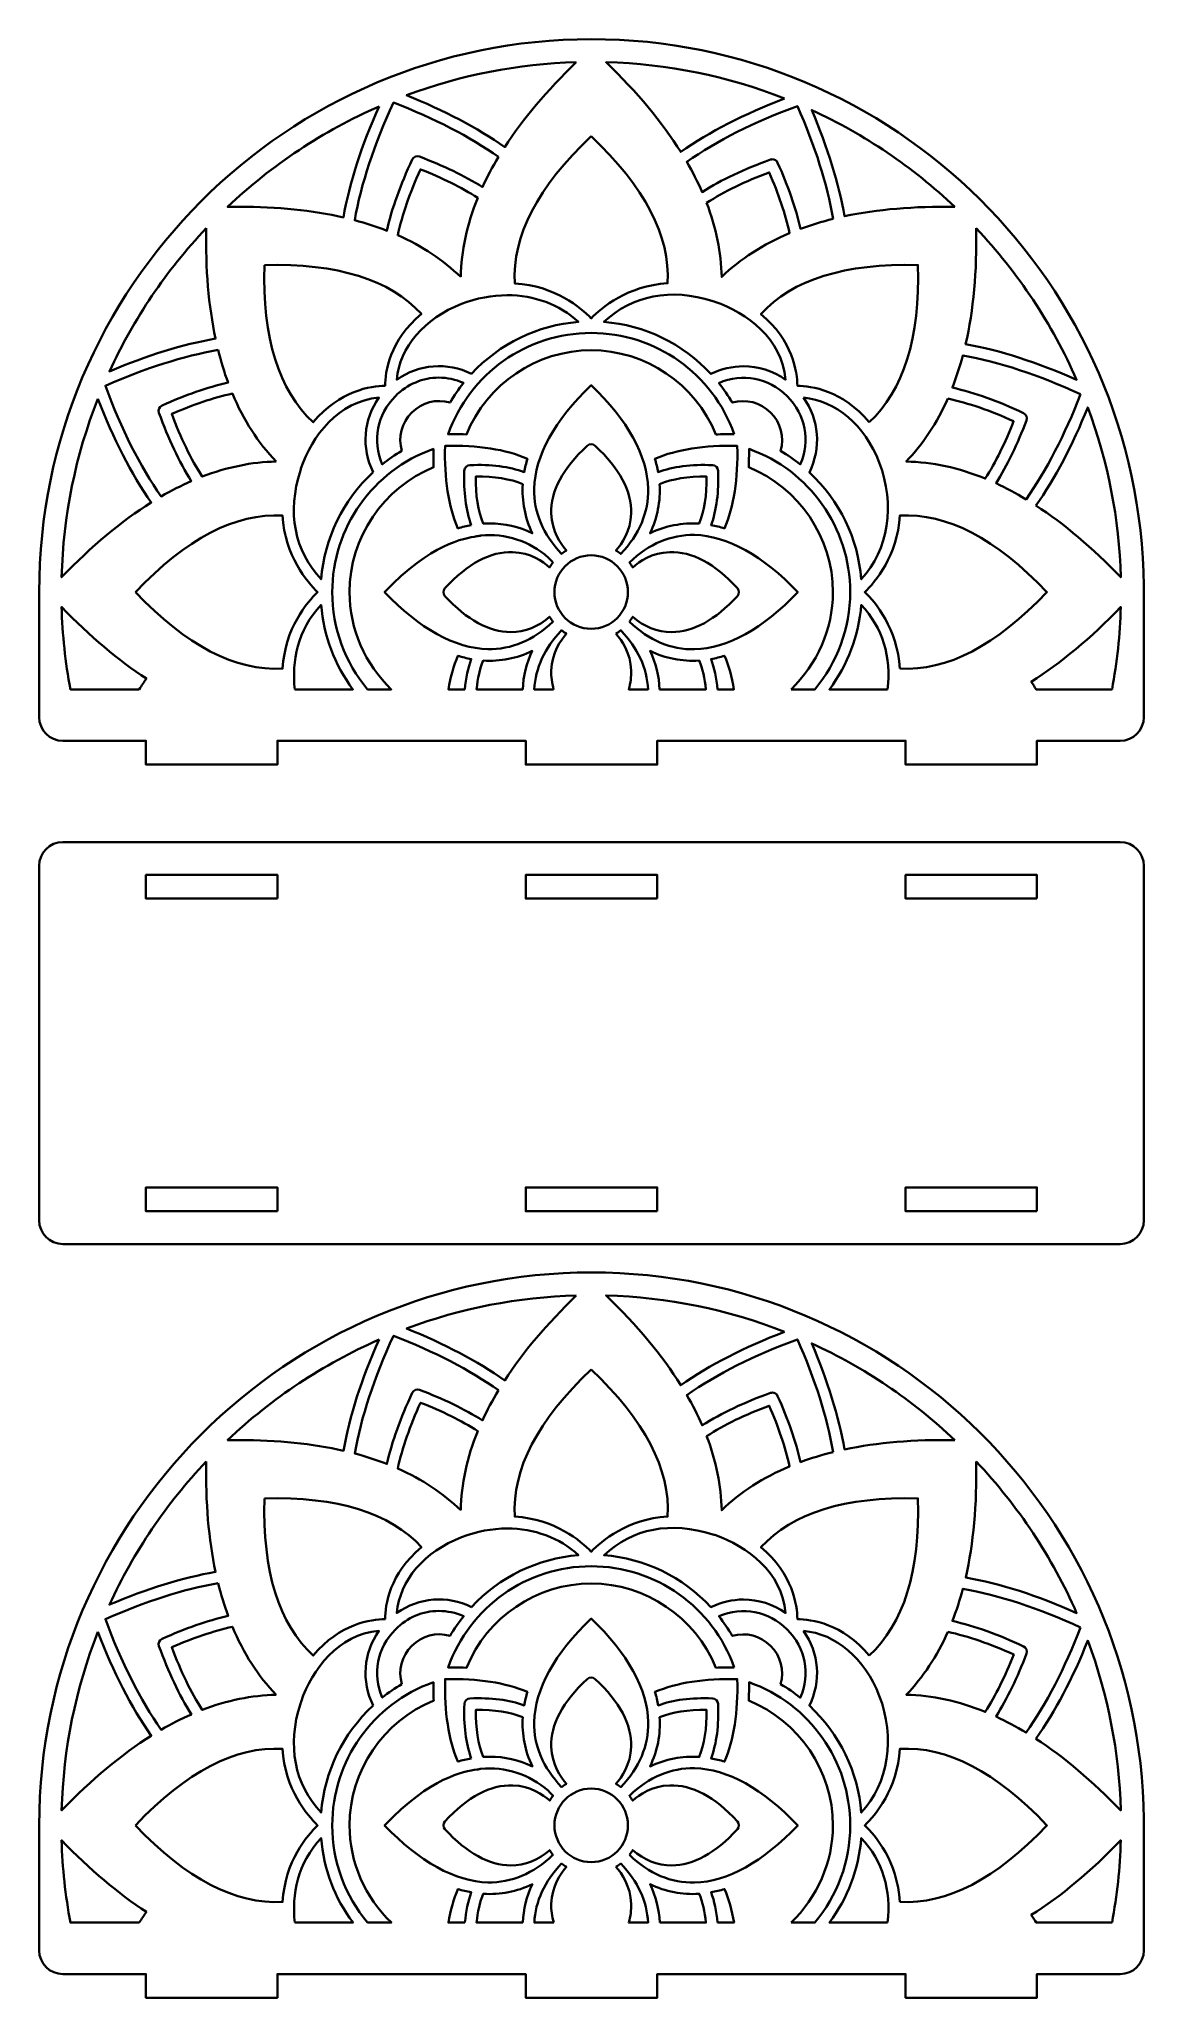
# Model space of a CAD drawing. Header units: inches. Extents: x -3.46 to 2.04, y -9.27 to 0.48.
import ezdxf

# ---------------------------------------------------------------- set-up
doc = ezdxf.new("R2010")
doc.units = ezdxf.units.IN
doc.header["$MEASUREMENT"] = 0
doc.layers.add('3mm 6 napkin holder', color=7, linetype='Continuous', lineweight=0)

msp = doc.modelspace()

# ---------------------------------------------------------------- linework, layer by layer
at = {"layer": '3mm 6 napkin holder', "color": 22, "lineweight": 35, "true_color": 0xe52421}
for points, knots in [([(2.0366, -2.2443), (2.0209, -0.7411), (0.7935, 0.4769), (-0.7132, 0.4769), (-2.2294, 0.4769), (-3.463, -0.7568), (-3.463, -2.2731), (-3.463, -2.2731), (-3.463, -2.7586), (-3.463, -2.7586), (-3.463, -2.7586), (-3.463, -2.8141), (-3.463, -2.8141), (-3.463, -2.8141), (-3.463, -2.8967), (-3.463, -2.8967), (-3.463, -2.9619), (-3.4101, -3.0148), (-3.3449, -3.0148), (-3.3449, -3.0148), (-2.9312, -3.0148), (-2.9312, -3.0148), (-2.9312, -3.0148), (-2.9312, -3.1329), (-2.9312, -3.1329), (-2.9312, -3.1329), (-2.2769, -3.1329), (-2.2769, -3.1329), (-2.2769, -3.1329), (-2.2769, -3.0148), (-2.2769, -3.0148), (-2.2769, -3.0148), (-1.0402, -3.0148), (-1.0402, -3.0148), (-1.0402, -3.0148), (-1.0402, -3.1329), (-1.0402, -3.1329), (-1.0402, -3.1329), (-0.3859, -3.1329), (-0.3859, -3.1329), (-0.3859, -3.1329), (-0.3859, -3.0148), (-0.3859, -3.0148), (-0.3859, -3.0148), (0.8507, -3.0148), (0.8507, -3.0148), (0.8507, -3.0148), (0.8507, -3.1329), (0.8507, -3.1329), (0.8507, -3.1329), (1.505, -3.1329), (1.505, -3.1329), (1.505, -3.1329), (1.505, -3.0148), (1.505, -3.0148), (1.505, -3.0148), (1.9189, -3.0148), (1.9189, -3.0148), (1.9841, -3.0148), (2.037, -2.9619), (2.037, -2.8967), (2.037, -2.8967), (2.037, -2.8131), (2.037, -2.8131), (2.037, -2.8131), (2.037, -2.7586), (2.037, -2.7586), (2.037, -2.7586), (2.037, -2.2443), (2.037, -2.2443), (2.037, -2.2443), (2.0366, -2.2443), (2.0366, -2.2443)], [0, 0, 0, 0, 1, 1, 1, 2, 2, 2, 3, 3, 3, 4, 4, 4, 5, 5, 5, 6, 6, 6, 7, 7, 7, 8, 8, 8, 9, 9, 9, 10, 10, 10, 11, 11, 11, 12, 12, 12, 13, 13, 13, 14, 14, 14, 15, 15, 15, 16, 16, 16, 17, 17, 17, 18, 18, 18, 19, 19, 19, 20, 20, 20, 21, 21, 21, 22, 22, 22, 23, 23, 23, 24, 24, 24, 24]), ([(-0.7886, 0.3623), (-0.9346, 0.2216), (-1.0546, 0.0795), (-1.1453, -0.0602), (-1.2816, 0.0355), (-1.4458, 0.1223), (-1.6337, 0.198), (-1.363, 0.2989), (-1.0789, 0.3542), (-0.7886, 0.3623)], [0, 0, 0, 0, 1, 1, 1, 2, 2, 2, 3, 3, 3, 3]), ([(0.2478, 0.1816), (0.0478, 0.105), (-0.1257, 0.0157), (-0.2684, -0.0841), (-0.3608, 0.0632), (-0.4859, 0.2134), (-0.6404, 0.3623), (-0.3344, 0.3538), (-0.0357, 0.293), (0.2478, 0.1816)], [0, 0, 0, 0, 1, 1, 1, 2, 2, 2, 3, 3, 3, 3]), ([(-1.7709, 0.1424), (-1.8582, -0.053), (-1.9178, -0.2388), (-1.948, -0.4102), (-2.1018, -0.375), (-2.2761, -0.3572), (-2.4673, -0.3572), (-2.4864, -0.3572), (-2.5055, -0.3573), (-2.525, -0.3576), (-2.303, -0.1479), (-2.0496, 0.0202), (-1.7709, 0.1424)], [0, 0, 0, 0, 1, 1, 1, 2, 2, 2, 3, 3, 3, 4, 4, 4, 4]), ([(-1.1759, -0.1094), (-1.2061, -0.1593), (-1.2329, -0.2095), (-1.2558, -0.2591), (-1.3461, -0.2029), (-1.4514, -0.1519), (-1.569, -0.1075), (-1.583, -0.1022), (-1.5989, -0.1086), (-1.6054, -0.1222), (-1.664, -0.2459), (-1.7065, -0.3651), (-1.7318, -0.4763), (-1.7826, -0.4563), (-1.8364, -0.4388), (-1.8918, -0.4241), (-1.8603, -0.2437), (-1.7953, -0.0468), (-1.6987, 0.1614), (-1.4955, 0.083), (-1.3197, -0.0081), (-1.1759, -0.1094)], [0, 0, 0, 0, 1, 1, 1, 2, 2, 2, 3, 3, 3, 4, 4, 4, 5, 5, 5, 6, 6, 6, 7, 7, 7, 7]), ([(0.4903, -0.4172), (0.4338, -0.4312), (0.3792, -0.4479), (0.3279, -0.4668), (0.3039, -0.3631), (0.2656, -0.2526), (0.2138, -0.138), (0.2089, -0.1275), (0.1984, -0.1211), (0.1872, -0.1211), (0.1841, -0.1211), (0.1807, -0.1216), (0.1777, -0.1227), (0.0486, -0.1688), (-0.0657, -0.223), (-0.1622, -0.2837), (-0.1841, -0.2337), (-0.2097, -0.1833), (-0.2384, -0.1337), (-0.0886, -0.0284), (0.0966, 0.0649), (0.3121, 0.1439), (0.4002, -0.0552), (0.4602, -0.244), (0.4903, -0.4172)], [0, 0, 0, 0, 1, 1, 1, 2, 2, 2, 3, 3, 3, 4, 4, 4, 5, 5, 5, 6, 6, 6, 7, 7, 7, 8, 8, 8, 8]), ([(1.0959, -0.3577), (0.8939, -0.354), (0.7092, -0.3697), (0.5467, -0.4043), (0.5179, -0.2402), (0.4632, -0.0627), (0.3839, 0.1237), (0.6459, 0.0032), (0.8853, -0.1586), (1.0959, -0.3577)], [0, 0, 0, 0, 1, 1, 1, 2, 2, 2, 3, 3, 3, 3]), ([(-0.7146, -0.0061), (-0.4484, -0.2572), (-0.3205, -0.5034), (-0.3339, -0.7381), (-0.5344, -0.7495), (-0.6639, -0.8602), (-0.7146, -0.9127), (-0.7651, -0.8602), (-0.8944, -0.7497), (-1.0953, -0.7383), (-1.1086, -0.5036), (-0.9807, -0.2573), (-0.7146, -0.0061)], [0, 0, 0, 0, 1, 1, 1, 2, 2, 2, 3, 3, 3, 4, 4, 4, 4]), ([(-1.3643, -0.7062), (-1.4512, -0.6223), (-1.5566, -0.5526), (-1.6776, -0.4988), (-1.6551, -0.3965), (-1.6171, -0.2862), (-1.5644, -0.1712), (-1.4572, -0.2131), (-1.3614, -0.2608), (-1.2791, -0.3127), (-1.3332, -0.4447), (-1.3618, -0.577), (-1.3643, -0.7062)], [0, 0, 0, 0, 1, 1, 1, 2, 2, 2, 3, 3, 3, 4, 4, 4, 4]), ([(-0.1398, -0.338), (-0.0515, -0.2813), (0.0532, -0.2304), (0.1718, -0.1863), (0.2179, -0.2918), (0.2521, -0.3933), (0.2735, -0.4881), (0.142, -0.5433), (0.0282, -0.6165), (-0.0648, -0.7062), (-0.0671, -0.5854), (-0.0923, -0.4615), (-0.1398, -0.338)], [0, 0, 0, 0, 1, 1, 1, 2, 2, 2, 3, 3, 3, 4, 4, 4, 4]), ([(-2.6315, -0.4643), (-2.6351, -0.6663), (-2.6194, -0.8509), (-2.585, -1.0134), (-2.7489, -1.0422), (-2.9264, -1.0969), (-3.1129, -1.1762), (-2.9923, -0.9143), (-2.8305, -0.6748), (-2.6315, -0.4643)], [0, 0, 0, 0, 1, 1, 1, 2, 2, 2, 3, 3, 3, 3]), ([(1.2024, -0.4643), (1.4121, -0.6861), (1.5803, -0.9397), (1.7025, -1.2181), (1.5071, -1.1311), (1.3213, -1.0715), (1.1499, -1.0411), (1.1886, -0.872), (1.2063, -0.678), (1.2024, -0.4643)], [0, 0, 0, 0, 1, 1, 1, 2, 2, 2, 3, 3, 3, 3]), ([(-2.3414, -0.6477), (-1.9796, -0.6375), (-1.7165, -0.7193), (-1.5596, -0.8906), (-1.7191, -1.0225), (-1.7401, -1.18), (-1.7409, -1.2481), (-1.8091, -1.2491), (-1.9665, -1.2702), (-2.0984, -1.4297), (-2.27, -1.2726), (-2.3518, -1.0097), (-2.3414, -0.6477)], [0, 0, 0, 0, 1, 1, 1, 2, 2, 2, 3, 3, 3, 4, 4, 4, 4]), ([(0.6695, -1.4295), (0.5377, -1.2701), (0.3802, -1.2491), (0.312, -1.2481), (0.311, -1.1801), (0.29, -1.0227), (0.1304, -0.8908), (0.2874, -0.7193), (0.5504, -0.6375), (0.9124, -0.6477), (0.9227, -1.0095), (0.841, -1.2726), (0.6695, -1.4295)], [0, 0, 0, 0, 1, 1, 1, 2, 2, 2, 3, 3, 3, 4, 4, 4, 4]), ([(-0.1097, -0.8266), (-0.1033, -0.8286), (-0.1008, -0.8294), (-0.099, -0.8297), (0.0613, -0.8843), (0.2357, -1.0143), (0.2532, -1.2179), (0.1903, -1.1734), (0.1172, -1.1509), (0.0435, -1.1509), (-0.0114, -1.1509), (-0.0666, -1.1634), (-0.1183, -1.1888), (-0.2589, -1.0377), (-0.4473, -0.9462), (-0.6508, -0.9301), (-0.5093, -0.7968), (-0.3178, -0.7601), (-0.1097, -0.8266)], [0, 0, 0, 0, 1, 1, 1, 2, 2, 2, 3, 3, 3, 4, 4, 4, 5, 5, 5, 6, 6, 6, 6]), ([(-1.3101, -1.1883), (-1.4315, -1.1286), (-1.5725, -1.14), (-1.6823, -1.2176), (-1.668, -1.0561), (-1.5455, -0.9125), (-1.3597, -0.8405), (-1.2848, -0.8115), (-1.2078, -0.7973), (-1.133, -0.7973), (-0.9986, -0.7973), (-0.8716, -0.843), (-0.7782, -0.9301), (-0.9814, -0.9462), (-1.1697, -1.0375), (-1.3101, -1.1883)], [0, 0, 0, 0, 1, 1, 1, 2, 2, 2, 3, 3, 3, 4, 4, 4, 5, 5, 5, 5]), ([(-2.5719, -1.0698), (-2.5579, -1.1265), (-2.5412, -1.1811), (-2.5225, -1.2322), (-2.6259, -1.2562), (-2.7365, -1.2945), (-2.8511, -1.3463), (-2.8647, -1.3526), (-2.8715, -1.3684), (-2.8665, -1.3825), (-2.8204, -1.5115), (-2.7662, -1.6258), (-2.7054, -1.7225), (-2.7554, -1.7443), (-2.8058, -1.77), (-2.8554, -1.7987), (-2.9607, -1.6487), (-3.0541, -1.4636), (-3.1332, -1.248), (-2.9339, -1.1598), (-2.7451, -1.1), (-2.5719, -1.0698)], [0, 0, 0, 0, 1, 1, 1, 2, 2, 2, 3, 3, 3, 4, 4, 4, 5, 5, 5, 6, 6, 6, 7, 7, 7, 7]), ([(-0.0023, -1.4888), (-0.0336, -1.4884), (-0.0643, -1.489), (-0.0939, -1.4902), (-0.195, -1.2394), (-0.4439, -1.0712), (-0.7146, -1.0712), (-0.9853, -1.0712), (-1.234, -1.2394), (-1.3353, -1.4902), (-1.3576, -1.4893), (-1.3805, -1.4887), (-1.404, -1.4887), (-1.4115, -1.4887), (-1.4191, -1.4888), (-1.4268, -1.4888), (-1.3202, -1.1873), (-1.0351, -0.9852), (-0.7146, -0.9852), (-0.3939, -0.9852), (-0.1089, -1.1873), (-0.0023, -1.4888)], [0, 0, 0, 0, 1, 1, 1, 2, 2, 2, 3, 3, 3, 4, 4, 4, 5, 5, 5, 6, 6, 6, 7, 7, 7, 7]), ([(1.7216, -1.2904), (1.6431, -1.4936), (1.552, -1.6694), (1.4507, -1.8131), (1.4009, -1.783), (1.3504, -1.7562), (1.301, -1.7334), (1.3572, -1.6431), (1.4082, -1.5379), (1.4527, -1.4202), (1.4579, -1.4062), (1.4514, -1.3902), (1.4379, -1.3838), (1.3141, -1.3252), (1.195, -1.2827), (1.0838, -1.2573), (1.1036, -1.2065), (1.1211, -1.1527), (1.1359, -1.0973), (1.3164, -1.129), (1.5134, -1.1938), (1.7216, -1.2904)], [0, 0, 0, 0, 1, 1, 1, 2, 2, 2, 3, 3, 3, 4, 4, 4, 5, 5, 5, 6, 6, 6, 7, 7, 7, 7]), ([(-1.6575, -1.572), (-1.6914, -1.5919), (-1.724, -1.6144), (-1.7547, -1.639), (-1.8059, -1.5209), (-1.7812, -1.3916), (-1.6896, -1.2998), (-1.629, -1.2391), (-1.5522, -1.2076), (-1.4732, -1.2076), (-1.4319, -1.2076), (-1.3901, -1.2162), (-1.3496, -1.2337), (-1.3744, -1.2647), (-1.3971, -1.2976), (-1.4171, -1.3316), (-1.4858, -1.312), (-1.5566, -1.3305), (-1.6076, -1.3815), (-1.6586, -1.4325), (-1.6771, -1.5034), (-1.6575, -1.572)], [0, 0, 0, 0, 1, 1, 1, 2, 2, 2, 3, 3, 3, 4, 4, 4, 5, 5, 5, 6, 6, 6, 7, 7, 7, 7]), ([(-0.695, -1.5466), (-0.7059, -1.5365), (-0.7232, -1.5365), (-0.7341, -1.5466), (-0.8568, -1.6598), (-0.9172, -1.7731), (-0.9134, -1.8836), (-0.9105, -1.9725), (-0.8669, -2.0354), (-0.8376, -2.0677), (-0.8461, -2.0729), (-0.8543, -2.0784), (-0.8619, -2.0844), (-0.955, -1.9865), (-1.0008, -1.8775), (-0.9982, -1.7604), (-0.9946, -1.5968), (-0.8965, -1.419), (-0.7146, -1.2456), (-0.5326, -1.4188), (-0.4346, -1.5968), (-0.4309, -1.7604), (-0.4283, -1.8776), (-0.474, -1.9865), (-0.5671, -2.0844), (-0.5748, -2.0784), (-0.5829, -2.0729), (-0.5915, -2.0677), (-0.5622, -2.0352), (-0.5184, -1.9725), (-0.5155, -1.8836), (-0.5119, -1.7731), (-0.5722, -1.6598), (-0.695, -1.5466)], [0, 0, 0, 0, 1, 1, 1, 2, 2, 2, 3, 3, 3, 4, 4, 4, 5, 5, 5, 6, 6, 6, 7, 7, 7, 8, 8, 8, 9, 9, 9, 10, 10, 10, 11, 11, 11, 11]), ([(0.1786, -1.3816), (0.1277, -1.3306), (0.0567, -1.3122), (-0.0119, -1.3318), (-0.0318, -1.2977), (-0.0543, -1.2651), (-0.0789, -1.2344), (0.0392, -1.1833), (0.1688, -1.2081), (0.261, -1.3002), (0.3528, -1.392), (0.3775, -1.5213), (0.3264, -1.6395), (0.2954, -1.6148), (0.2627, -1.592), (0.2285, -1.572), (0.2479, -1.5034), (0.2296, -1.4326), (0.1786, -1.3816)], [0, 0, 0, 0, 1, 1, 1, 2, 2, 2, 3, 3, 3, 4, 4, 4, 5, 5, 5, 6, 6, 6, 6]), ([(-3.1707, -1.3123), (-3.0941, -1.5123), (-3.0048, -1.6858), (-2.9051, -1.8286), (-3.0525, -1.9211), (-3.2026, -2.0461), (-3.3514, -2.2005), (-3.3429, -1.8944), (-3.2822, -1.5958), (-3.1707, -1.3123)], [0, 0, 0, 0, 1, 1, 1, 2, 2, 2, 3, 3, 3, 3]), ([(-2.283, -1.625), (-2.4039, -1.6273), (-2.5276, -1.6525), (-2.6511, -1.7001), (-2.7078, -1.6118), (-2.7587, -1.5069), (-2.8027, -1.3883), (-2.6973, -1.3422), (-2.5959, -1.308), (-2.5011, -1.2866), (-2.4459, -1.4181), (-2.3726, -1.5319), (-2.283, -1.625)], [0, 0, 0, 0, 1, 1, 1, 2, 2, 2, 3, 3, 3, 4, 4, 4, 4]), ([(-1.8003, -1.6784), (-1.9515, -1.819), (-2.0429, -2.0075), (-2.0591, -2.2109), (-2.1923, -2.0694), (-2.2291, -1.8779), (-2.1626, -1.6698), (-2.1605, -1.6636), (-2.1597, -1.6611), (-2.1594, -1.6593), (-2.105, -1.499), (-1.975, -1.3244), (-1.7714, -1.3069), (-1.8487, -1.4166), (-1.8598, -1.5573), (-1.8003, -1.6784)], [0, 0, 0, 0, 1, 1, 1, 2, 2, 2, 3, 3, 3, 4, 4, 4, 5, 5, 5, 5]), ([(0.3425, -1.3069), (0.5041, -1.3212), (0.6477, -1.4437), (0.7196, -1.6295), (0.8009, -1.8391), (0.7654, -2.0656), (0.63, -2.2109), (0.6139, -2.0077), (0.5227, -1.8195), (0.3718, -1.679), (0.4316, -1.5576), (0.4202, -1.4168), (0.3425, -1.3069)], [0, 0, 0, 0, 1, 1, 1, 2, 2, 2, 3, 3, 3, 4, 4, 4, 4]), ([(1.0613, -1.3115), (1.1636, -1.334), (1.2739, -1.372), (1.3889, -1.4248), (1.347, -1.532), (1.2993, -1.6279), (1.2474, -1.7101), (1.1153, -1.6559), (0.9831, -1.6273), (0.8539, -1.625), (0.9378, -1.5379), (1.0075, -1.4326), (1.0613, -1.3115)], [0, 0, 0, 0, 1, 1, 1, 2, 2, 2, 3, 3, 3, 4, 4, 4, 4]), ([(1.4999, -1.844), (1.5954, -1.7076), (1.6822, -1.5433), (1.7581, -1.3554), (1.8591, -1.6262), (1.9143, -1.9104), (1.9224, -2.2005), (1.7817, -2.0545), (1.6396, -1.9347), (1.4999, -1.844)], [0, 0, 0, 0, 1, 1, 1, 2, 2, 2, 3, 3, 3, 3]), ([(-1.3115, -1.9413), (-1.3337, -1.9452), (-1.3561, -1.9506), (-1.3783, -1.9575), (-1.4247, -1.8486), (-1.4461, -1.7105), (-1.4421, -1.547), (-1.2786, -1.543), (-1.1407, -1.5645), (-1.0318, -1.6108), (-1.0386, -1.633), (-1.044, -1.6555), (-1.0479, -1.6776), (-1.1221, -1.6502), (-1.213, -1.6386), (-1.3186, -1.6429), (-1.3334, -1.6436), (-1.3457, -1.6556), (-1.3462, -1.6706), (-1.3505, -1.7761), (-1.3389, -1.8672), (-1.3115, -1.9413)], [0, 0, 0, 0, 1, 1, 1, 2, 2, 2, 3, 3, 3, 4, 4, 4, 5, 5, 5, 6, 6, 6, 7, 7, 7, 7]), ([(-0.0828, -1.6706), (-0.0834, -1.6556), (-0.0955, -1.6434), (-0.1105, -1.6429), (-0.2161, -1.6386), (-0.3071, -1.6502), (-0.3811, -1.6776), (-0.3851, -1.6555), (-0.3905, -1.633), (-0.3973, -1.6108), (-0.2886, -1.5647), (-0.1505, -1.5431), (0.0129, -1.5472), (0.017, -1.7106), (-0.0044, -1.8487), (-0.0508, -1.9575), (-0.0729, -1.9506), (-0.0954, -1.9452), (-0.1175, -1.9413), (-0.0901, -1.8672), (-0.0784, -1.7762), (-0.0828, -1.6706)], [0, 0, 0, 0, 1, 1, 1, 2, 2, 2, 3, 3, 3, 4, 4, 4, 5, 5, 5, 6, 6, 6, 7, 7, 7, 7]), ([(-1.8282, -2.7586), (-1.939, -2.6259), (-2.0039, -2.4561), (-2.0039, -2.2747), (-2.0039, -1.954), (-1.8019, -1.669), (-1.5003, -1.5625), (-1.5007, -1.5937), (-1.5003, -1.6244), (-1.4989, -1.6538), (-1.7497, -1.7551), (-1.9179, -2.004), (-1.9179, -2.2747), (-1.9179, -2.4596), (-1.8393, -2.6342), (-1.7096, -2.7586), (-1.7096, -2.7586), (-1.8282, -2.7586), (-1.8282, -2.7586)], [0, 0, 0, 0, 1, 1, 1, 2, 2, 2, 3, 3, 3, 4, 4, 4, 5, 5, 5, 6, 6, 6, 6]), ([(0.2805, -2.7586), (0.4103, -2.6342), (0.4889, -2.4596), (0.4889, -2.2747), (0.4889, -2.004), (0.3207, -1.7551), (0.0697, -1.6538), (0.0711, -1.6244), (0.0717, -1.5937), (0.0713, -1.5625), (0.3728, -1.669), (0.5749, -1.954), (0.5749, -2.2747), (0.5749, -2.4561), (0.5099, -2.6259), (0.3991, -2.7586), (0.3991, -2.7586), (0.2805, -2.7586), (0.2805, -2.7586)], [0, 0, 0, 0, 1, 1, 1, 2, 2, 2, 3, 3, 3, 4, 4, 4, 5, 5, 5, 6, 6, 6, 6]), ([(-1.0551, -1.737), (-1.0604, -1.8223), (-1.0444, -1.9045), (-1.0076, -1.9816), (-1.075, -1.9493), (-1.1462, -1.933), (-1.2201, -1.933), (-1.2307, -1.933), (-1.2414, -1.9334), (-1.2521, -1.9341), (-1.2779, -1.8711), (-1.2904, -1.7923), (-1.2891, -1.7), (-1.1971, -1.6987), (-1.1183, -1.7112), (-1.0551, -1.737)], [0, 0, 0, 0, 1, 1, 1, 2, 2, 2, 3, 3, 3, 4, 4, 4, 5, 5, 5, 5]), ([(-0.374, -1.737), (-0.3108, -1.7112), (-0.2321, -1.6986), (-0.1398, -1.7), (-0.1386, -1.7923), (-0.1511, -1.8711), (-0.1771, -1.9341), (-0.2622, -1.9287), (-0.3444, -1.9447), (-0.4215, -1.9816), (-0.3846, -1.9045), (-0.3686, -1.8223), (-0.374, -1.737)], [0, 0, 0, 0, 1, 1, 1, 2, 2, 2, 3, 3, 3, 4, 4, 4, 4]), ([(-2.9832, -2.2747), (-2.7319, -2.0086), (-2.4857, -1.8805), (-2.2511, -1.894), (-2.2397, -2.0945), (-2.129, -2.224), (-2.0765, -2.2747), (-2.129, -2.3252), (-2.2396, -2.4545), (-2.2508, -2.6552), (-2.4855, -2.6688), (-2.7319, -2.5408), (-2.9832, -2.2747)], [0, 0, 0, 0, 1, 1, 1, 2, 2, 2, 3, 3, 3, 4, 4, 4, 4]), ([(0.822, -2.6554), (0.8106, -2.4547), (0.6999, -2.3252), (0.6474, -2.2747), (0.6999, -2.2241), (0.8104, -2.0947), (0.8218, -1.894), (1.0566, -1.8804), (1.3028, -2.0086), (1.5541, -2.2747), (1.3028, -2.5408), (1.0567, -2.6688), (0.822, -2.6554)], [0, 0, 0, 0, 1, 1, 1, 2, 2, 2, 3, 3, 3, 4, 4, 4, 4]), ([(-1.2841, -1.9969), (-1.2757, -1.9955), (-1.2689, -1.9944), (-1.2636, -1.9931), (-1.1407, -1.9815), (-1.0241, -2.0198), (-0.9271, -2.1034), (-0.9197, -2.1118), (-0.9121, -2.1198), (-0.9047, -2.1272), (-0.9108, -2.135), (-0.9164, -2.143), (-0.9214, -2.1516), (-0.9539, -2.1223), (-1.0168, -2.0786), (-1.1055, -2.0756), (-1.2155, -2.072), (-1.3291, -2.1322), (-1.4425, -2.2551), (-1.4526, -2.2661), (-1.4526, -2.2833), (-1.4425, -2.2943), (-1.3326, -2.4134), (-1.2225, -2.4737), (-1.1151, -2.4737), (-1.044, -2.4737), (-0.9755, -2.4469), (-0.9214, -2.3977), (-0.9164, -2.4062), (-0.9108, -2.4143), (-0.9048, -2.422), (-1.0026, -2.5151), (-1.1115, -2.5608), (-1.2287, -2.5583), (-1.3921, -2.5547), (-1.5698, -2.4566), (-1.7432, -2.2747), (-1.513, -2.033), (-1.3469, -2.0068), (-1.2841, -1.9969)], [0, 0, 0, 0, 1, 1, 1, 2, 2, 2, 3, 3, 3, 4, 4, 4, 5, 5, 5, 6, 6, 6, 7, 7, 7, 8, 8, 8, 9, 9, 9, 10, 10, 10, 11, 11, 11, 12, 12, 12, 13, 13, 13, 13]), ([(-0.5243, -2.422), (-0.5183, -2.4144), (-0.5127, -2.4062), (-0.5076, -2.3977), (-0.4534, -2.4468), (-0.385, -2.4737), (-0.314, -2.4737), (-0.2065, -2.4737), (-0.0964, -2.4134), (0.0135, -2.2943), (0.0236, -2.2833), (0.0236, -2.2661), (0.0135, -2.2551), (-0.1, -2.132), (-0.2134, -2.0716), (-0.3234, -2.0756), (-0.4123, -2.0786), (-0.4753, -2.1222), (-0.5076, -2.1515), (-0.5127, -2.143), (-0.5183, -2.135), (-0.5243, -2.1272), (-0.4259, -2.0337), (-0.3166, -1.988), (-0.2, -1.9904), (-0.0372, -1.994), (0.1404, -2.0923), (0.3142, -2.2747), (0.1403, -2.4572), (-0.0372, -2.5555), (-0.1996, -2.5593), (-0.3164, -2.5619), (-0.4257, -2.5158), (-0.5243, -2.422)], [0, 0, 0, 0, 1, 1, 1, 2, 2, 2, 3, 3, 3, 4, 4, 4, 5, 5, 5, 6, 6, 6, 7, 7, 7, 8, 8, 8, 9, 9, 9, 10, 10, 10, 11, 11, 11, 11]), ([(-0.8975, -2.2747), (-0.8975, -2.1737), (-0.8154, -2.0916), (-0.7146, -2.0916), (-0.6136, -2.0916), (-0.5315, -2.1737), (-0.5315, -2.2747), (-0.5315, -2.3755), (-0.6136, -2.4576), (-0.7146, -2.4576), (-0.8154, -2.4576), (-0.8975, -2.3755), (-0.8975, -2.2747)], [0, 0, 0, 0, 1, 1, 1, 2, 2, 2, 3, 3, 3, 4, 4, 4, 4]), ([(-2.1903, -2.7586), (-2.2061, -2.6198), (-2.1768, -2.4637), (-2.0591, -2.3383), (-2.0469, -2.4917), (-1.9917, -2.6364), (-1.9005, -2.7586), (-1.9005, -2.7586), (-2.1903, -2.7586), (-2.1903, -2.7586)], [0, 0, 0, 0, 1, 1, 1, 2, 2, 2, 3, 3, 3, 3]), ([(0.7602, -2.7586), (0.7602, -2.7586), (0.4716, -2.7586), (0.4716, -2.7586), (0.5627, -2.6364), (0.6179, -2.4917), (0.63, -2.3383), (0.737, -2.4519), (0.7812, -2.5978), (0.7602, -2.7586)], [0, 0, 0, 0, 1, 1, 1, 2, 2, 2, 3, 3, 3, 3]), ([(-2.9647, -2.7586), (-2.9647, -2.7586), (-3.3075, -2.7586), (-3.3075, -2.7586), (-3.3327, -2.6239), (-3.3476, -2.487), (-3.3514, -2.3487), (-3.2107, -2.4948), (-3.0686, -2.6147), (-2.929, -2.7054), (-2.941, -2.7226), (-2.9529, -2.7404), (-2.9647, -2.7586)], [0, 0, 0, 0, 1, 1, 1, 2, 2, 2, 3, 3, 3, 4, 4, 4, 4]), ([(1.8786, -2.7586), (1.8786, -2.7586), (1.5014, -2.7586), (1.5014, -2.7586), (1.493, -2.7458), (1.4847, -2.7329), (1.4761, -2.7206), (1.6234, -2.6284), (1.7734, -2.5033), (1.9224, -2.3487), (1.9185, -2.4871), (1.9037, -2.624), (1.8786, -2.7586)], [0, 0, 0, 0, 1, 1, 1, 2, 2, 2, 3, 3, 3, 4, 4, 4, 4]), ([(-0.9015, -2.7586), (-0.9015, -2.7586), (-0.9976, -2.7586), (-0.9976, -2.7586), (-0.9924, -2.6529), (-0.9469, -2.5543), (-0.8619, -2.4648), (-0.8543, -2.4709), (-0.8461, -2.4765), (-0.8376, -2.4815), (-0.8669, -2.514), (-0.9105, -2.5769), (-0.9134, -2.6656), (-0.9145, -2.6964), (-0.9104, -2.7274), (-0.9015, -2.7586)], [0, 0, 0, 0, 1, 1, 1, 2, 2, 2, 3, 3, 3, 4, 4, 4, 5, 5, 5, 5]), ([(-0.5914, -2.4815), (-0.583, -2.4765), (-0.5748, -2.4709), (-0.5671, -2.4648), (-0.482, -2.5543), (-0.4367, -2.6529), (-0.4314, -2.7586), (-0.4314, -2.7586), (-0.5276, -2.7586), (-0.5276, -2.7586), (-0.5187, -2.7274), (-0.5145, -2.6964), (-0.5155, -2.6656), (-0.5184, -2.5769), (-0.5621, -2.514), (-0.5914, -2.4815)], [0, 0, 0, 0, 1, 1, 1, 2, 2, 2, 3, 3, 3, 4, 4, 4, 5, 5, 5, 5]), ([(-1.3433, -2.7586), (-1.3433, -2.7586), (-1.4256, -2.7586), (-1.4256, -2.7586), (-1.415, -2.6971), (-1.3993, -2.6412), (-1.3782, -2.5916), (-1.3559, -2.5984), (-1.3336, -2.6038), (-1.3115, -2.6079), (-1.3279, -2.6521), (-1.3384, -2.7027), (-1.3433, -2.7586)], [0, 0, 0, 0, 1, 1, 1, 2, 2, 2, 3, 3, 3, 4, 4, 4, 4]), ([(-1.0554, -2.7586), (-1.0554, -2.7586), (-1.2853, -2.7586), (-1.2853, -2.7586), (-1.2799, -2.7045), (-1.269, -2.6564), (-1.2521, -2.6152), (-1.1668, -2.6206), (-1.0847, -2.6047), (-1.0076, -2.5677), (-1.0366, -2.6285), (-1.0525, -2.6924), (-1.0554, -2.7586)], [0, 0, 0, 0, 1, 1, 1, 2, 2, 2, 3, 3, 3, 4, 4, 4, 4]), ([(-0.3736, -2.7586), (-0.3765, -2.6924), (-0.3924, -2.6285), (-0.4215, -2.5677), (-0.3444, -2.6045), (-0.2622, -2.6206), (-0.1769, -2.6152), (-0.16, -2.6564), (-0.149, -2.7045), (-0.1437, -2.7586), (-0.1437, -2.7586), (-0.3736, -2.7586), (-0.3736, -2.7586)], [0, 0, 0, 0, 1, 1, 1, 2, 2, 2, 3, 3, 3, 4, 4, 4, 4]), ([(-0.0857, -2.7586), (-0.0908, -2.7027), (-0.1013, -2.6521), (-0.1176, -2.6079), (-0.0955, -2.6038), (-0.0732, -2.5984), (-0.0508, -2.5916), (-0.0297, -2.6412), (-0.0141, -2.6971), (-0.0035, -2.7586), (-0.0035, -2.7586), (-0.0857, -2.7586), (-0.0857, -2.7586)], [0, 0, 0, 0, 1, 1, 1, 2, 2, 2, 3, 3, 3, 4, 4, 4, 4]), ([(1.9189, -3.5189), (1.9189, -3.5189), (-3.3449, -3.5189), (-3.3449, -3.5189), (-3.4101, -3.5189), (-3.463, -3.5718), (-3.463, -3.637), (-3.463, -3.637), (-3.463, -5.4008), (-3.463, -5.4008), (-3.463, -5.466), (-3.4101, -5.5189), (-3.3449, -5.5189), (-3.3449, -5.5189), (1.9189, -5.5189), (1.9189, -5.5189), (1.9842, -5.5189), (2.037, -5.466), (2.037, -5.4008), (2.037, -5.4008), (2.037, -3.637), (2.037, -3.637), (2.037, -3.5718), (1.9842, -3.5189), (1.9189, -3.5189)], [0, 0, 0, 0, 1, 1, 1, 2, 2, 2, 3, 3, 3, 4, 4, 4, 5, 5, 5, 6, 6, 6, 7, 7, 7, 8, 8, 8, 8]), ([(-2.2767, -3.8002), (-2.2767, -3.8002), (-2.9311, -3.8002), (-2.9311, -3.8002), (-2.9311, -3.8002), (-2.9311, -3.6821), (-2.9311, -3.6821), (-2.9311, -3.6821), (-2.2767, -3.6821), (-2.2767, -3.6821), (-2.2767, -3.6821), (-2.2767, -3.8002), (-2.2767, -3.8002)], [0, 0, 0, 0, 1, 1, 1, 2, 2, 2, 3, 3, 3, 4, 4, 4, 4]), ([(-0.3858, -3.8002), (-0.3858, -3.8002), (-1.0401, -3.8002), (-1.0401, -3.8002), (-1.0401, -3.8002), (-1.0401, -3.6821), (-1.0401, -3.6821), (-1.0401, -3.6821), (-0.3858, -3.6821), (-0.3858, -3.6821), (-0.3858, -3.6821), (-0.3858, -3.8002), (-0.3858, -3.8002)], [0, 0, 0, 0, 1, 1, 1, 2, 2, 2, 3, 3, 3, 4, 4, 4, 4]), ([(1.5051, -3.8002), (1.5051, -3.8002), (0.8508, -3.8002), (0.8508, -3.8002), (0.8508, -3.8002), (0.8508, -3.6821), (0.8508, -3.6821), (0.8508, -3.6821), (1.5051, -3.6821), (1.5051, -3.6821), (1.5051, -3.6821), (1.5051, -3.8002), (1.5051, -3.8002)], [0, 0, 0, 0, 1, 1, 1, 2, 2, 2, 3, 3, 3, 4, 4, 4, 4]), ([(-2.2767, -5.3557), (-2.2767, -5.3557), (-2.9311, -5.3557), (-2.9311, -5.3557), (-2.9311, -5.3557), (-2.9311, -5.2376), (-2.9311, -5.2376), (-2.9311, -5.2376), (-2.2767, -5.2376), (-2.2767, -5.2376), (-2.2767, -5.2376), (-2.2767, -5.3557), (-2.2767, -5.3557)], [0, 0, 0, 0, 1, 1, 1, 2, 2, 2, 3, 3, 3, 4, 4, 4, 4]), ([(-0.3858, -5.3557), (-0.3858, -5.3557), (-1.0401, -5.3557), (-1.0401, -5.3557), (-1.0401, -5.3557), (-1.0401, -5.2376), (-1.0401, -5.2376), (-1.0401, -5.2376), (-0.3858, -5.2376), (-0.3858, -5.2376), (-0.3858, -5.2376), (-0.3858, -5.3557), (-0.3858, -5.3557)], [0, 0, 0, 0, 1, 1, 1, 2, 2, 2, 3, 3, 3, 4, 4, 4, 4]), ([(1.5051, -5.3557), (1.5051, -5.3557), (0.8508, -5.3557), (0.8508, -5.3557), (0.8508, -5.3557), (0.8508, -5.2376), (0.8508, -5.2376), (0.8508, -5.2376), (1.5051, -5.2376), (1.5051, -5.2376), (1.5051, -5.2376), (1.5051, -5.3557), (1.5051, -5.3557)], [0, 0, 0, 0, 1, 1, 1, 2, 2, 2, 3, 3, 3, 4, 4, 4, 4]), ([(2.0367, -8.3814), (2.021, -6.8782), (0.7936, -5.6603), (-0.7131, -5.6603), (-2.2293, -5.6603), (-3.4629, -6.8939), (-3.4629, -8.4103), (-3.4629, -8.4103), (-3.4629, -8.8957), (-3.4629, -8.8957), (-3.4629, -8.8957), (-3.4629, -8.9513), (-3.4629, -8.9513), (-3.4629, -8.9513), (-3.4629, -9.0339), (-3.4629, -9.0339), (-3.4629, -9.0991), (-3.41, -9.152), (-3.3448, -9.152), (-3.3448, -9.152), (-2.9311, -9.152), (-2.9311, -9.152), (-2.9311, -9.152), (-2.9311, -9.2701), (-2.9311, -9.2701), (-2.9311, -9.2701), (-2.2767, -9.2701), (-2.2767, -9.2701), (-2.2767, -9.2701), (-2.2767, -9.152), (-2.2767, -9.152), (-2.2767, -9.152), (-1.0401, -9.152), (-1.0401, -9.152), (-1.0401, -9.152), (-1.0401, -9.2701), (-1.0401, -9.2701), (-1.0401, -9.2701), (-0.3858, -9.2701), (-0.3858, -9.2701), (-0.3858, -9.2701), (-0.3858, -9.152), (-0.3858, -9.152), (-0.3858, -9.152), (0.8508, -9.152), (0.8508, -9.152), (0.8508, -9.152), (0.8508, -9.2701), (0.8508, -9.2701), (0.8508, -9.2701), (1.5051, -9.2701), (1.5051, -9.2701), (1.5051, -9.2701), (1.5051, -9.152), (1.5051, -9.152), (1.5051, -9.152), (1.919, -9.152), (1.919, -9.152), (1.9842, -9.152), (2.0371, -9.0991), (2.0371, -9.0339), (2.0371, -9.0339), (2.0371, -8.9503), (2.0371, -8.9503), (2.0371, -8.9503), (2.0371, -8.8957), (2.0371, -8.8957), (2.0371, -8.8957), (2.0371, -8.3814), (2.0371, -8.3814), (2.0371, -8.3814), (2.0367, -8.3814), (2.0367, -8.3814)], [0, 0, 0, 0, 1, 1, 1, 2, 2, 2, 3, 3, 3, 4, 4, 4, 5, 5, 5, 6, 6, 6, 7, 7, 7, 8, 8, 8, 9, 9, 9, 10, 10, 10, 11, 11, 11, 12, 12, 12, 13, 13, 13, 14, 14, 14, 15, 15, 15, 16, 16, 16, 17, 17, 17, 18, 18, 18, 19, 19, 19, 20, 20, 20, 21, 21, 21, 22, 22, 22, 23, 23, 23, 24, 24, 24, 24]), ([(-0.7885, -5.7749), (-0.9344, -5.9156), (-1.0544, -6.0577), (-1.1451, -6.1974), (-1.2815, -6.1017), (-1.4457, -6.0149), (-1.6336, -5.9392), (-1.3629, -5.8382), (-1.0788, -5.783), (-0.7885, -5.7749)], [0, 0, 0, 0, 1, 1, 1, 2, 2, 2, 3, 3, 3, 3]), ([(0.2479, -5.9556), (0.0479, -6.0321), (-0.1256, -6.1214), (-0.2683, -6.2213), (-0.3607, -6.0739), (-0.4858, -5.9238), (-0.6403, -5.7749), (-0.3343, -5.7834), (-0.0356, -5.8442), (0.2479, -5.9556)], [0, 0, 0, 0, 1, 1, 1, 2, 2, 2, 3, 3, 3, 3]), ([(-1.7708, -5.9948), (-1.8581, -6.1902), (-1.9176, -6.376), (-1.9479, -6.5474), (-2.1017, -6.5121), (-2.276, -6.4943), (-2.4672, -6.4943), (-2.4863, -6.4943), (-2.5054, -6.4945), (-2.5249, -6.4948), (-2.3029, -6.285), (-2.0494, -6.117), (-1.7708, -5.9948)], [0, 0, 0, 0, 1, 1, 1, 2, 2, 2, 3, 3, 3, 4, 4, 4, 4]), ([(-1.1758, -6.2466), (-1.206, -6.2964), (-1.2328, -6.3467), (-1.2557, -6.3963), (-1.346, -6.34), (-1.4512, -6.2891), (-1.5689, -6.2446), (-1.5829, -6.2393), (-1.5987, -6.2457), (-1.6053, -6.2593), (-1.6639, -6.3831), (-1.7064, -6.5023), (-1.7317, -6.6135), (-1.7825, -6.5935), (-1.8362, -6.576), (-1.8917, -6.5613), (-1.8601, -6.3809), (-1.7951, -6.1839), (-1.6986, -5.9757), (-1.4954, -6.0542), (-1.3196, -6.1453), (-1.1758, -6.2466)], [0, 0, 0, 0, 1, 1, 1, 2, 2, 2, 3, 3, 3, 4, 4, 4, 5, 5, 5, 6, 6, 6, 7, 7, 7, 7]), ([(0.4904, -6.5543), (0.4339, -6.5684), (0.3793, -6.585), (0.3281, -6.6039), (0.304, -6.5003), (0.2657, -6.3898), (0.2139, -6.2752), (0.209, -6.2646), (0.1985, -6.2582), (0.1874, -6.2582), (0.1842, -6.2582), (0.1808, -6.2588), (0.1778, -6.2599), (0.0488, -6.306), (-0.0656, -6.3602), (-0.1621, -6.4209), (-0.184, -6.3709), (-0.2096, -6.3205), (-0.2383, -6.2709), (-0.0885, -6.1656), (0.0967, -6.0723), (0.3122, -5.9932), (0.4003, -6.1924), (0.4603, -6.3811), (0.4904, -6.5543)], [0, 0, 0, 0, 1, 1, 1, 2, 2, 2, 3, 3, 3, 4, 4, 4, 5, 5, 5, 6, 6, 6, 7, 7, 7, 8, 8, 8, 8]), ([(1.096, -6.4949), (0.894, -6.4911), (0.7093, -6.5068), (0.5468, -6.5414), (0.5181, -6.3774), (0.4633, -6.1999), (0.384, -6.0135), (0.646, -6.1339), (0.8854, -6.2957), (1.096, -6.4949)], [0, 0, 0, 0, 1, 1, 1, 2, 2, 2, 3, 3, 3, 3]), ([(-0.7144, -6.1432), (-0.4483, -6.3943), (-0.3204, -6.6406), (-0.3338, -6.8753), (-0.5343, -6.8867), (-0.6638, -6.9974), (-0.7144, -7.0499), (-0.765, -6.9974), (-0.8943, -6.8868), (-1.0951, -6.8754), (-1.1085, -6.6407), (-0.9806, -6.3945), (-0.7144, -6.1432)], [0, 0, 0, 0, 1, 1, 1, 2, 2, 2, 3, 3, 3, 4, 4, 4, 4]), ([(-1.3642, -6.8434), (-1.4511, -6.7595), (-1.5565, -6.6898), (-1.6775, -6.636), (-1.655, -6.5336), (-1.6169, -6.4234), (-1.5643, -6.3084), (-1.4571, -6.3503), (-1.3613, -6.398), (-1.279, -6.4499), (-1.3331, -6.5818), (-1.3617, -6.7142), (-1.3642, -6.8434)], [0, 0, 0, 0, 1, 1, 1, 2, 2, 2, 3, 3, 3, 4, 4, 4, 4]), ([(-0.1397, -6.4752), (-0.0514, -6.4185), (0.0533, -6.3675), (0.1719, -6.3235), (0.2181, -6.4289), (0.2522, -6.5304), (0.2736, -6.6253), (0.1421, -6.6804), (0.0283, -6.7536), (-0.0647, -6.8434), (-0.0669, -6.7225), (-0.0922, -6.5986), (-0.1397, -6.4752)], [0, 0, 0, 0, 1, 1, 1, 2, 2, 2, 3, 3, 3, 4, 4, 4, 4]), ([(-2.6314, -6.6014), (-2.635, -6.8035), (-2.6193, -6.9881), (-2.5849, -7.1506), (-2.7487, -7.1793), (-2.9262, -7.2341), (-3.1128, -7.3134), (-2.9922, -7.0514), (-2.8304, -6.812), (-2.6314, -6.6014)], [0, 0, 0, 0, 1, 1, 1, 2, 2, 2, 3, 3, 3, 3]), ([(1.2025, -6.6014), (1.4122, -6.8232), (1.5804, -7.0768), (1.7026, -7.3553), (1.5072, -7.2682), (1.3214, -7.2086), (1.15, -7.1782), (1.1888, -7.0092), (1.2064, -6.8152), (1.2025, -6.6014)], [0, 0, 0, 0, 1, 1, 1, 2, 2, 2, 3, 3, 3, 3]), ([(-2.3412, -6.7849), (-1.9794, -6.7746), (-1.7164, -6.8564), (-1.5594, -7.0278), (-1.719, -7.1596), (-1.74, -7.3171), (-1.7408, -7.3853), (-1.809, -7.3863), (-1.9664, -7.4074), (-2.0983, -7.5668), (-2.2699, -7.4098), (-2.3517, -7.1468), (-2.3412, -6.7849)], [0, 0, 0, 0, 1, 1, 1, 2, 2, 2, 3, 3, 3, 4, 4, 4, 4]), ([(0.6696, -7.5667), (0.5378, -7.4073), (0.3803, -7.3863), (0.3121, -7.3853), (0.3111, -7.3173), (0.2901, -7.1599), (0.1306, -7.0279), (0.2875, -6.8564), (0.5506, -6.7746), (0.9125, -6.7849), (0.9228, -7.1467), (0.8411, -7.4098), (0.6696, -7.5667)], [0, 0, 0, 0, 1, 1, 1, 2, 2, 2, 3, 3, 3, 4, 4, 4, 4]), ([(-0.1096, -6.9638), (-0.1032, -6.9657), (-0.1007, -6.9666), (-0.0989, -6.9668), (0.0614, -7.0214), (0.2358, -7.1514), (0.2533, -7.355), (0.1904, -7.3106), (0.1174, -7.2881), (0.0436, -7.2881), (-0.0112, -7.2881), (-0.0665, -7.3006), (-0.1182, -7.326), (-0.2587, -7.1749), (-0.4472, -7.0834), (-0.6507, -7.0673), (-0.5092, -6.9339), (-0.3176, -6.8973), (-0.1096, -6.9638)], [0, 0, 0, 0, 1, 1, 1, 2, 2, 2, 3, 3, 3, 4, 4, 4, 5, 5, 5, 6, 6, 6, 6]), ([(-1.31, -7.3254), (-1.4314, -7.2657), (-1.5724, -7.2771), (-1.6822, -7.3548), (-1.6679, -7.1932), (-1.5454, -7.0496), (-1.3596, -6.9777), (-1.2847, -6.9486), (-1.2076, -6.9345), (-1.1329, -6.9345), (-0.9985, -6.9345), (-0.8715, -6.9802), (-0.7781, -7.0673), (-0.9812, -7.0834), (-1.1696, -7.1746), (-1.31, -7.3254)], [0, 0, 0, 0, 1, 1, 1, 2, 2, 2, 3, 3, 3, 4, 4, 4, 5, 5, 5, 5]), ([(-2.5718, -7.207), (-2.5578, -7.2636), (-2.5411, -7.3182), (-2.5224, -7.3693), (-2.6258, -7.3934), (-2.7364, -7.4317), (-2.851, -7.4835), (-2.8646, -7.4898), (-2.8714, -7.5056), (-2.8664, -7.5196), (-2.8203, -7.6486), (-2.7661, -7.7629), (-2.7053, -7.8596), (-2.7553, -7.8814), (-2.8057, -7.9071), (-2.8553, -7.9359), (-2.9606, -7.7859), (-3.054, -7.6007), (-3.1331, -7.3852), (-2.9337, -7.297), (-2.745, -7.2371), (-2.5718, -7.207)], [0, 0, 0, 0, 1, 1, 1, 2, 2, 2, 3, 3, 3, 4, 4, 4, 5, 5, 5, 6, 6, 6, 7, 7, 7, 7]), ([(-0.0022, -7.626), (-0.0335, -7.6256), (-0.0642, -7.6261), (-0.0938, -7.6274), (-0.1949, -7.3766), (-0.4438, -7.2084), (-0.7144, -7.2084), (-0.9851, -7.2084), (-1.2339, -7.3766), (-1.3351, -7.6274), (-1.3575, -7.6264), (-1.3804, -7.6259), (-1.4039, -7.6259), (-1.4114, -7.6259), (-1.419, -7.626), (-1.4267, -7.626), (-1.3201, -7.3245), (-1.035, -7.1224), (-0.7144, -7.1224), (-0.3938, -7.1224), (-0.1087, -7.3245), (-0.0022, -7.626)], [0, 0, 0, 0, 1, 1, 1, 2, 2, 2, 3, 3, 3, 4, 4, 4, 5, 5, 5, 6, 6, 6, 7, 7, 7, 7]), ([(1.7217, -7.4275), (1.6432, -7.6307), (1.5521, -7.8066), (1.4508, -7.9503), (1.401, -7.9202), (1.3506, -7.8934), (1.3011, -7.8706), (1.3574, -7.7803), (1.4083, -7.675), (1.4528, -7.5574), (1.4581, -7.5434), (1.4515, -7.5274), (1.4381, -7.521), (1.3142, -7.4624), (1.1951, -7.4199), (1.0839, -7.3945), (1.1037, -7.3436), (1.1212, -7.2899), (1.136, -7.2345), (1.3165, -7.2661), (1.5135, -7.331), (1.7217, -7.4275)], [0, 0, 0, 0, 1, 1, 1, 2, 2, 2, 3, 3, 3, 4, 4, 4, 5, 5, 5, 6, 6, 6, 7, 7, 7, 7]), ([(-1.6574, -7.7092), (-1.6913, -7.7291), (-1.7239, -7.7516), (-1.7546, -7.7761), (-1.8058, -7.6581), (-1.7811, -7.5288), (-1.6894, -7.437), (-1.6289, -7.3763), (-1.5521, -7.3448), (-1.4731, -7.3448), (-1.4318, -7.3448), (-1.39, -7.3534), (-1.3494, -7.3709), (-1.3743, -7.4018), (-1.3969, -7.4348), (-1.4169, -7.4688), (-1.4857, -7.4492), (-1.5565, -7.4677), (-1.6075, -7.5186), (-1.6585, -7.5696), (-1.6769, -7.6406), (-1.6574, -7.7092)], [0, 0, 0, 0, 1, 1, 1, 2, 2, 2, 3, 3, 3, 4, 4, 4, 5, 5, 5, 6, 6, 6, 7, 7, 7, 7]), ([(-0.6949, -7.6838), (-0.7058, -7.6736), (-0.7231, -7.6736), (-0.734, -7.6838), (-0.8567, -7.797), (-0.9171, -7.9103), (-0.9133, -8.0207), (-0.9104, -8.1096), (-0.8668, -8.1725), (-0.8375, -8.2049), (-0.846, -8.21), (-0.8542, -8.2156), (-0.8618, -8.2216), (-0.9549, -8.1236), (-1.0007, -8.0146), (-0.9981, -7.8975), (-0.9944, -7.7339), (-0.8964, -7.5561), (-0.7144, -7.3828), (-0.5325, -7.556), (-0.4344, -7.7339), (-0.4308, -7.8975), (-0.4282, -8.0148), (-0.4739, -8.1236), (-0.5669, -8.2216), (-0.5747, -8.2156), (-0.5828, -8.21), (-0.5914, -8.2049), (-0.5621, -8.1724), (-0.5183, -8.1096), (-0.5154, -8.0207), (-0.5118, -7.9103), (-0.5721, -7.797), (-0.6949, -7.6838)], [0, 0, 0, 0, 1, 1, 1, 2, 2, 2, 3, 3, 3, 4, 4, 4, 5, 5, 5, 6, 6, 6, 7, 7, 7, 8, 8, 8, 9, 9, 9, 10, 10, 10, 11, 11, 11, 11]), ([(0.1788, -7.5188), (0.1278, -7.4678), (0.0568, -7.4493), (-0.0118, -7.4689), (-0.0317, -7.4349), (-0.0542, -7.4023), (-0.0787, -7.3716), (0.0393, -7.3205), (0.1689, -7.3453), (0.2611, -7.4374), (0.3529, -7.5292), (0.3776, -7.6585), (0.3265, -7.7767), (0.2956, -7.752), (0.2628, -7.7292), (0.2286, -7.7092), (0.2481, -7.6406), (0.2297, -7.5698), (0.1788, -7.5188)], [0, 0, 0, 0, 1, 1, 1, 2, 2, 2, 3, 3, 3, 4, 4, 4, 5, 5, 5, 6, 6, 6, 6]), ([(-3.1706, -7.4495), (-3.094, -7.6495), (-3.0047, -7.8229), (-2.905, -7.9657), (-3.0524, -8.0582), (-3.2025, -8.1832), (-3.3512, -8.3377), (-3.3428, -8.0316), (-3.2821, -7.7329), (-3.1706, -7.4495)], [0, 0, 0, 0, 1, 1, 1, 2, 2, 2, 3, 3, 3, 3]), ([(-2.2829, -7.7621), (-2.4037, -7.7645), (-2.5275, -7.7896), (-2.651, -7.8373), (-2.7076, -7.7489), (-2.7586, -7.6441), (-2.8026, -7.5254), (-2.6972, -7.4793), (-2.5958, -7.4452), (-2.501, -7.4238), (-2.4458, -7.5553), (-2.3725, -7.6691), (-2.2829, -7.7621)], [0, 0, 0, 0, 1, 1, 1, 2, 2, 2, 3, 3, 3, 4, 4, 4, 4]), ([(-1.8001, -7.8156), (-1.9514, -7.9561), (-2.0428, -8.1446), (-2.059, -8.3481), (-2.1922, -8.2066), (-2.229, -8.015), (-2.1625, -7.807), (-2.1604, -7.8007), (-2.1596, -7.7982), (-2.1593, -7.7964), (-2.1049, -7.6361), (-1.9749, -7.4616), (-1.7712, -7.4441), (-1.8486, -7.5538), (-1.8597, -7.6945), (-1.8001, -7.8156)], [0, 0, 0, 0, 1, 1, 1, 2, 2, 2, 3, 3, 3, 4, 4, 4, 5, 5, 5, 5]), ([(0.3426, -7.4441), (0.5042, -7.4584), (0.6478, -7.5809), (0.7197, -7.7667), (0.801, -7.9763), (0.7656, -8.2028), (0.6301, -8.3481), (0.614, -8.1449), (0.5228, -7.9567), (0.3719, -7.8161), (0.4317, -7.6948), (0.4203, -7.5539), (0.3426, -7.4441)], [0, 0, 0, 0, 1, 1, 1, 2, 2, 2, 3, 3, 3, 4, 4, 4, 4]), ([(1.0614, -7.4486), (1.1638, -7.4711), (1.274, -7.5092), (1.389, -7.562), (1.3471, -7.6692), (1.2994, -7.765), (1.2475, -7.8473), (1.1154, -7.7931), (0.9832, -7.7645), (0.854, -7.7621), (0.9379, -7.675), (1.0076, -7.5698), (1.0614, -7.4486)], [0, 0, 0, 0, 1, 1, 1, 2, 2, 2, 3, 3, 3, 4, 4, 4, 4]), ([(1.5, -7.9811), (1.5956, -7.8448), (1.6824, -7.6804), (1.7582, -7.4925), (1.8592, -7.7634), (1.9144, -8.0475), (1.9225, -8.3377), (1.7818, -8.1917), (1.6397, -8.0718), (1.5, -7.9811)], [0, 0, 0, 0, 1, 1, 1, 2, 2, 2, 3, 3, 3, 3]), ([(-1.8281, -8.8957), (-1.9389, -8.763), (-2.0038, -8.5932), (-2.0038, -8.4118), (-2.0038, -8.0911), (-1.8018, -7.8061), (-1.5001, -7.6996), (-1.5006, -7.7309), (-1.5001, -7.7616), (-1.4987, -7.791), (-1.7496, -7.8923), (-1.9178, -8.1411), (-1.9178, -8.4118), (-1.9178, -8.5968), (-1.8392, -8.7714), (-1.7095, -8.8957), (-1.7095, -8.8957), (-1.8281, -8.8957), (-1.8281, -8.8957)], [0, 0, 0, 0, 1, 1, 1, 2, 2, 2, 3, 3, 3, 4, 4, 4, 5, 5, 5, 6, 6, 6, 6]), ([(-1.3114, -8.0785), (-1.3336, -8.0824), (-1.356, -8.0878), (-1.3782, -8.0946), (-1.4246, -7.9857), (-1.446, -7.8477), (-1.4419, -7.6842), (-1.2785, -7.6802), (-1.1406, -7.7017), (-1.0317, -7.7479), (-1.0385, -7.7702), (-1.0439, -7.7927), (-1.0478, -7.8148), (-1.1219, -7.7874), (-1.2129, -7.7757), (-1.3185, -7.78), (-1.3333, -7.7807), (-1.3456, -7.7928), (-1.3461, -7.8078), (-1.3504, -7.9132), (-1.3388, -8.0043), (-1.3114, -8.0785)], [0, 0, 0, 0, 1, 1, 1, 2, 2, 2, 3, 3, 3, 4, 4, 4, 5, 5, 5, 6, 6, 6, 7, 7, 7, 7]), ([(-0.0826, -7.8078), (-0.0833, -7.7928), (-0.0954, -7.7806), (-0.1104, -7.78), (-0.216, -7.7757), (-0.3069, -7.7874), (-0.381, -7.8148), (-0.385, -7.7927), (-0.3904, -7.7702), (-0.3972, -7.7479), (-0.2885, -7.7018), (-0.1504, -7.6803), (0.0131, -7.6843), (0.0171, -7.8478), (-0.0043, -7.9859), (-0.0507, -8.0946), (-0.0728, -8.0878), (-0.0953, -8.0824), (-0.1174, -8.0785), (-0.09, -8.0043), (-0.0783, -7.9134), (-0.0826, -7.8078)], [0, 0, 0, 0, 1, 1, 1, 2, 2, 2, 3, 3, 3, 4, 4, 4, 5, 5, 5, 6, 6, 6, 7, 7, 7, 7]), ([(0.2806, -8.8957), (0.4104, -8.7714), (0.489, -8.5968), (0.489, -8.4118), (0.489, -8.1411), (0.3208, -7.8923), (0.0699, -7.791), (0.0712, -7.7616), (0.0718, -7.7309), (0.0714, -7.6996), (0.3729, -7.8061), (0.575, -8.0911), (0.575, -8.4118), (0.575, -8.5932), (0.5101, -8.763), (0.3992, -8.8957), (0.3992, -8.8957), (0.2806, -8.8957), (0.2806, -8.8957)], [0, 0, 0, 0, 1, 1, 1, 2, 2, 2, 3, 3, 3, 4, 4, 4, 5, 5, 5, 6, 6, 6, 6]), ([(-1.055, -7.8742), (-1.0603, -7.9595), (-1.0443, -8.0417), (-1.0075, -8.1188), (-1.0749, -8.0864), (-1.1461, -8.0702), (-1.22, -8.0702), (-1.2306, -8.0702), (-1.2412, -8.0706), (-1.2519, -8.0713), (-1.2778, -8.0082), (-1.2903, -7.9295), (-1.289, -7.8371), (-1.1969, -7.8359), (-1.1182, -7.8484), (-1.055, -7.8742)], [0, 0, 0, 0, 1, 1, 1, 2, 2, 2, 3, 3, 3, 4, 4, 4, 5, 5, 5, 5]), ([(-0.3739, -7.8742), (-0.3107, -7.8484), (-0.2319, -7.8357), (-0.1397, -7.8371), (-0.1385, -7.9295), (-0.151, -8.0082), (-0.1769, -8.0713), (-0.2621, -8.0659), (-0.3443, -8.0818), (-0.4214, -8.1188), (-0.3844, -8.0417), (-0.3685, -7.9595), (-0.3739, -7.8742)], [0, 0, 0, 0, 1, 1, 1, 2, 2, 2, 3, 3, 3, 4, 4, 4, 4]), ([(-2.9831, -8.4118), (-2.7318, -8.1457), (-2.4856, -8.0177), (-2.251, -8.0311), (-2.2396, -8.2317), (-2.1289, -8.3611), (-2.0764, -8.4118), (-2.1289, -8.4624), (-2.2394, -8.5917), (-2.2507, -8.7924), (-2.4854, -8.806), (-2.7318, -8.678), (-2.9831, -8.4118)], [0, 0, 0, 0, 1, 1, 1, 2, 2, 2, 3, 3, 3, 4, 4, 4, 4]), ([(0.8221, -8.7925), (0.8107, -8.5918), (0.7, -8.4624), (0.6475, -8.4118), (0.7, -8.3613), (0.8106, -8.2318), (0.8219, -8.0311), (1.0567, -8.0175), (1.3029, -8.1457), (1.5542, -8.4118), (1.3029, -8.678), (1.0568, -8.806), (0.8221, -8.7925)], [0, 0, 0, 0, 1, 1, 1, 2, 2, 2, 3, 3, 3, 4, 4, 4, 4]), ([(-1.284, -8.1341), (-1.2756, -8.1327), (-1.2688, -8.1316), (-1.2635, -8.1303), (-1.1406, -8.1186), (-1.024, -8.157), (-0.9269, -8.2406), (-0.9196, -8.2489), (-0.9119, -8.257), (-0.9046, -8.2643), (-0.9107, -8.2721), (-0.9163, -8.2802), (-0.9212, -8.2888), (-0.9538, -8.2595), (-1.0167, -8.2157), (-1.1054, -8.2128), (-1.2154, -8.2092), (-1.329, -8.2693), (-1.4424, -8.3923), (-1.4525, -8.4032), (-1.4525, -8.4204), (-1.4424, -8.4314), (-1.3325, -8.5506), (-1.2224, -8.6109), (-1.115, -8.6109), (-1.0439, -8.6109), (-0.9754, -8.5841), (-0.9212, -8.5349), (-0.9163, -8.5434), (-0.9107, -8.5514), (-0.9047, -8.5592), (-1.0025, -8.6523), (-1.1114, -8.6979), (-1.2286, -8.6955), (-1.3919, -8.6918), (-1.5697, -8.5938), (-1.7431, -8.4118), (-1.5129, -8.1702), (-1.3468, -8.1439), (-1.284, -8.1341)], [0, 0, 0, 0, 1, 1, 1, 2, 2, 2, 3, 3, 3, 4, 4, 4, 5, 5, 5, 6, 6, 6, 7, 7, 7, 8, 8, 8, 9, 9, 9, 10, 10, 10, 11, 11, 11, 12, 12, 12, 13, 13, 13, 13]), ([(-0.5242, -8.5592), (-0.5182, -8.5516), (-0.5126, -8.5434), (-0.5075, -8.5349), (-0.4533, -8.5839), (-0.3849, -8.6109), (-0.3139, -8.6109), (-0.2064, -8.6109), (-0.0962, -8.5506), (0.0136, -8.4314), (0.0238, -8.4204), (0.0238, -8.4032), (0.0136, -8.3923), (-0.0999, -8.2692), (-0.2133, -8.2088), (-0.3233, -8.2128), (-0.4122, -8.2157), (-0.4751, -8.2593), (-0.5075, -8.2886), (-0.5126, -8.2802), (-0.5182, -8.2721), (-0.5242, -8.2643), (-0.4258, -8.1709), (-0.3165, -8.1252), (-0.1999, -8.1275), (-0.0371, -8.1311), (0.1406, -8.2295), (0.3143, -8.4118), (0.1404, -8.5943), (-0.0371, -8.6927), (-0.1994, -8.6964), (-0.3163, -8.6991), (-0.4256, -8.6529), (-0.5242, -8.5592)], [0, 0, 0, 0, 1, 1, 1, 2, 2, 2, 3, 3, 3, 4, 4, 4, 5, 5, 5, 6, 6, 6, 7, 7, 7, 8, 8, 8, 9, 9, 9, 10, 10, 10, 11, 11, 11, 11]), ([(-0.8974, -8.4118), (-0.8974, -8.3109), (-0.8153, -8.2288), (-0.7144, -8.2288), (-0.6135, -8.2288), (-0.5314, -8.3109), (-0.5314, -8.4118), (-0.5314, -8.5127), (-0.6135, -8.5948), (-0.7144, -8.5948), (-0.8153, -8.5948), (-0.8974, -8.5127), (-0.8974, -8.4118)], [0, 0, 0, 0, 1, 1, 1, 2, 2, 2, 3, 3, 3, 4, 4, 4, 4]), ([(-2.1902, -8.8957), (-2.206, -8.757), (-2.1767, -8.6009), (-2.059, -8.4755), (-2.0468, -8.6289), (-1.9916, -8.7736), (-1.9004, -8.8957), (-1.9004, -8.8957), (-2.1902, -8.8957), (-2.1902, -8.8957)], [0, 0, 0, 0, 1, 1, 1, 2, 2, 2, 3, 3, 3, 3]), ([(0.7604, -8.8957), (0.7604, -8.8957), (0.4717, -8.8957), (0.4717, -8.8957), (0.5628, -8.7736), (0.618, -8.6289), (0.6301, -8.4755), (0.7371, -8.5891), (0.7814, -8.735), (0.7604, -8.8957)], [0, 0, 0, 0, 1, 1, 1, 2, 2, 2, 3, 3, 3, 3]), ([(-2.9645, -8.8957), (-2.9645, -8.8957), (-3.3074, -8.8957), (-3.3074, -8.8957), (-3.3326, -8.761), (-3.3475, -8.6241), (-3.3512, -8.4859), (-3.2106, -8.632), (-3.0685, -8.7518), (-2.9289, -8.8425), (-2.9409, -8.8598), (-2.9528, -8.8776), (-2.9645, -8.8957)], [0, 0, 0, 0, 1, 1, 1, 2, 2, 2, 3, 3, 3, 4, 4, 4, 4]), ([(1.8788, -8.8957), (1.8788, -8.8957), (1.5015, -8.8957), (1.5015, -8.8957), (1.4931, -8.883), (1.4848, -8.8701), (1.4763, -8.8578), (1.6235, -8.7656), (1.7735, -8.6404), (1.9225, -8.4859), (1.9186, -8.6242), (1.9038, -8.7611), (1.8788, -8.8957)], [0, 0, 0, 0, 1, 1, 1, 2, 2, 2, 3, 3, 3, 4, 4, 4, 4]), ([(-0.9013, -8.8957), (-0.9013, -8.8957), (-0.9975, -8.8957), (-0.9975, -8.8957), (-0.9923, -8.7901), (-0.9468, -8.6914), (-0.8618, -8.602), (-0.8542, -8.6081), (-0.846, -8.6136), (-0.8375, -8.6186), (-0.8668, -8.6511), (-0.9104, -8.7141), (-0.9133, -8.8028), (-0.9144, -8.8336), (-0.9102, -8.8646), (-0.9013, -8.8957)], [0, 0, 0, 0, 1, 1, 1, 2, 2, 2, 3, 3, 3, 4, 4, 4, 5, 5, 5, 5]), ([(-0.5912, -8.6186), (-0.5829, -8.6136), (-0.5747, -8.6081), (-0.5669, -8.602), (-0.4819, -8.6914), (-0.4366, -8.7901), (-0.4313, -8.8957), (-0.4313, -8.8957), (-0.5275, -8.8957), (-0.5275, -8.8957), (-0.5186, -8.8646), (-0.5144, -8.8336), (-0.5154, -8.8028), (-0.5183, -8.7141), (-0.5619, -8.6511), (-0.5912, -8.6186)], [0, 0, 0, 0, 1, 1, 1, 2, 2, 2, 3, 3, 3, 4, 4, 4, 5, 5, 5, 5]), ([(-1.3432, -8.8957), (-1.3432, -8.8957), (-1.4255, -8.8957), (-1.4255, -8.8957), (-1.4149, -8.8343), (-1.3992, -8.7784), (-1.3781, -8.7288), (-1.3558, -8.7356), (-1.3335, -8.741), (-1.3114, -8.745), (-1.3277, -8.7893), (-1.3382, -8.8398), (-1.3432, -8.8957)], [0, 0, 0, 0, 1, 1, 1, 2, 2, 2, 3, 3, 3, 4, 4, 4, 4]), ([(-1.0553, -8.8957), (-1.0553, -8.8957), (-1.2852, -8.8957), (-1.2852, -8.8957), (-1.2798, -8.8417), (-1.2688, -8.7936), (-1.2519, -8.7524), (-1.1667, -8.7578), (-1.0846, -8.7418), (-1.0075, -8.7049), (-1.0365, -8.7657), (-1.0524, -8.8296), (-1.0553, -8.8957)], [0, 0, 0, 0, 1, 1, 1, 2, 2, 2, 3, 3, 3, 4, 4, 4, 4]), ([(-0.3735, -8.8957), (-0.3764, -8.8296), (-0.3923, -8.7657), (-0.4214, -8.7049), (-0.3443, -8.7417), (-0.2621, -8.7578), (-0.1768, -8.7524), (-0.1599, -8.7936), (-0.1489, -8.8417), (-0.1436, -8.8957), (-0.1436, -8.8957), (-0.3735, -8.8957), (-0.3735, -8.8957)], [0, 0, 0, 0, 1, 1, 1, 2, 2, 2, 3, 3, 3, 4, 4, 4, 4]), ([(-0.0856, -8.8957), (-0.0906, -8.8398), (-0.1011, -8.7893), (-0.1175, -8.745), (-0.0954, -8.741), (-0.0731, -8.7356), (-0.0507, -8.7288), (-0.0296, -8.7784), (-0.014, -8.8343), (-0.0034, -8.8957), (-0.0034, -8.8957), (-0.0856, -8.8957), (-0.0856, -8.8957)], [0, 0, 0, 0, 1, 1, 1, 2, 2, 2, 3, 3, 3, 4, 4, 4, 4])]:
    msp.add_open_spline(points, degree=3, knots=knots, dxfattribs=at)

doc.saveas('drawing.dxf')
